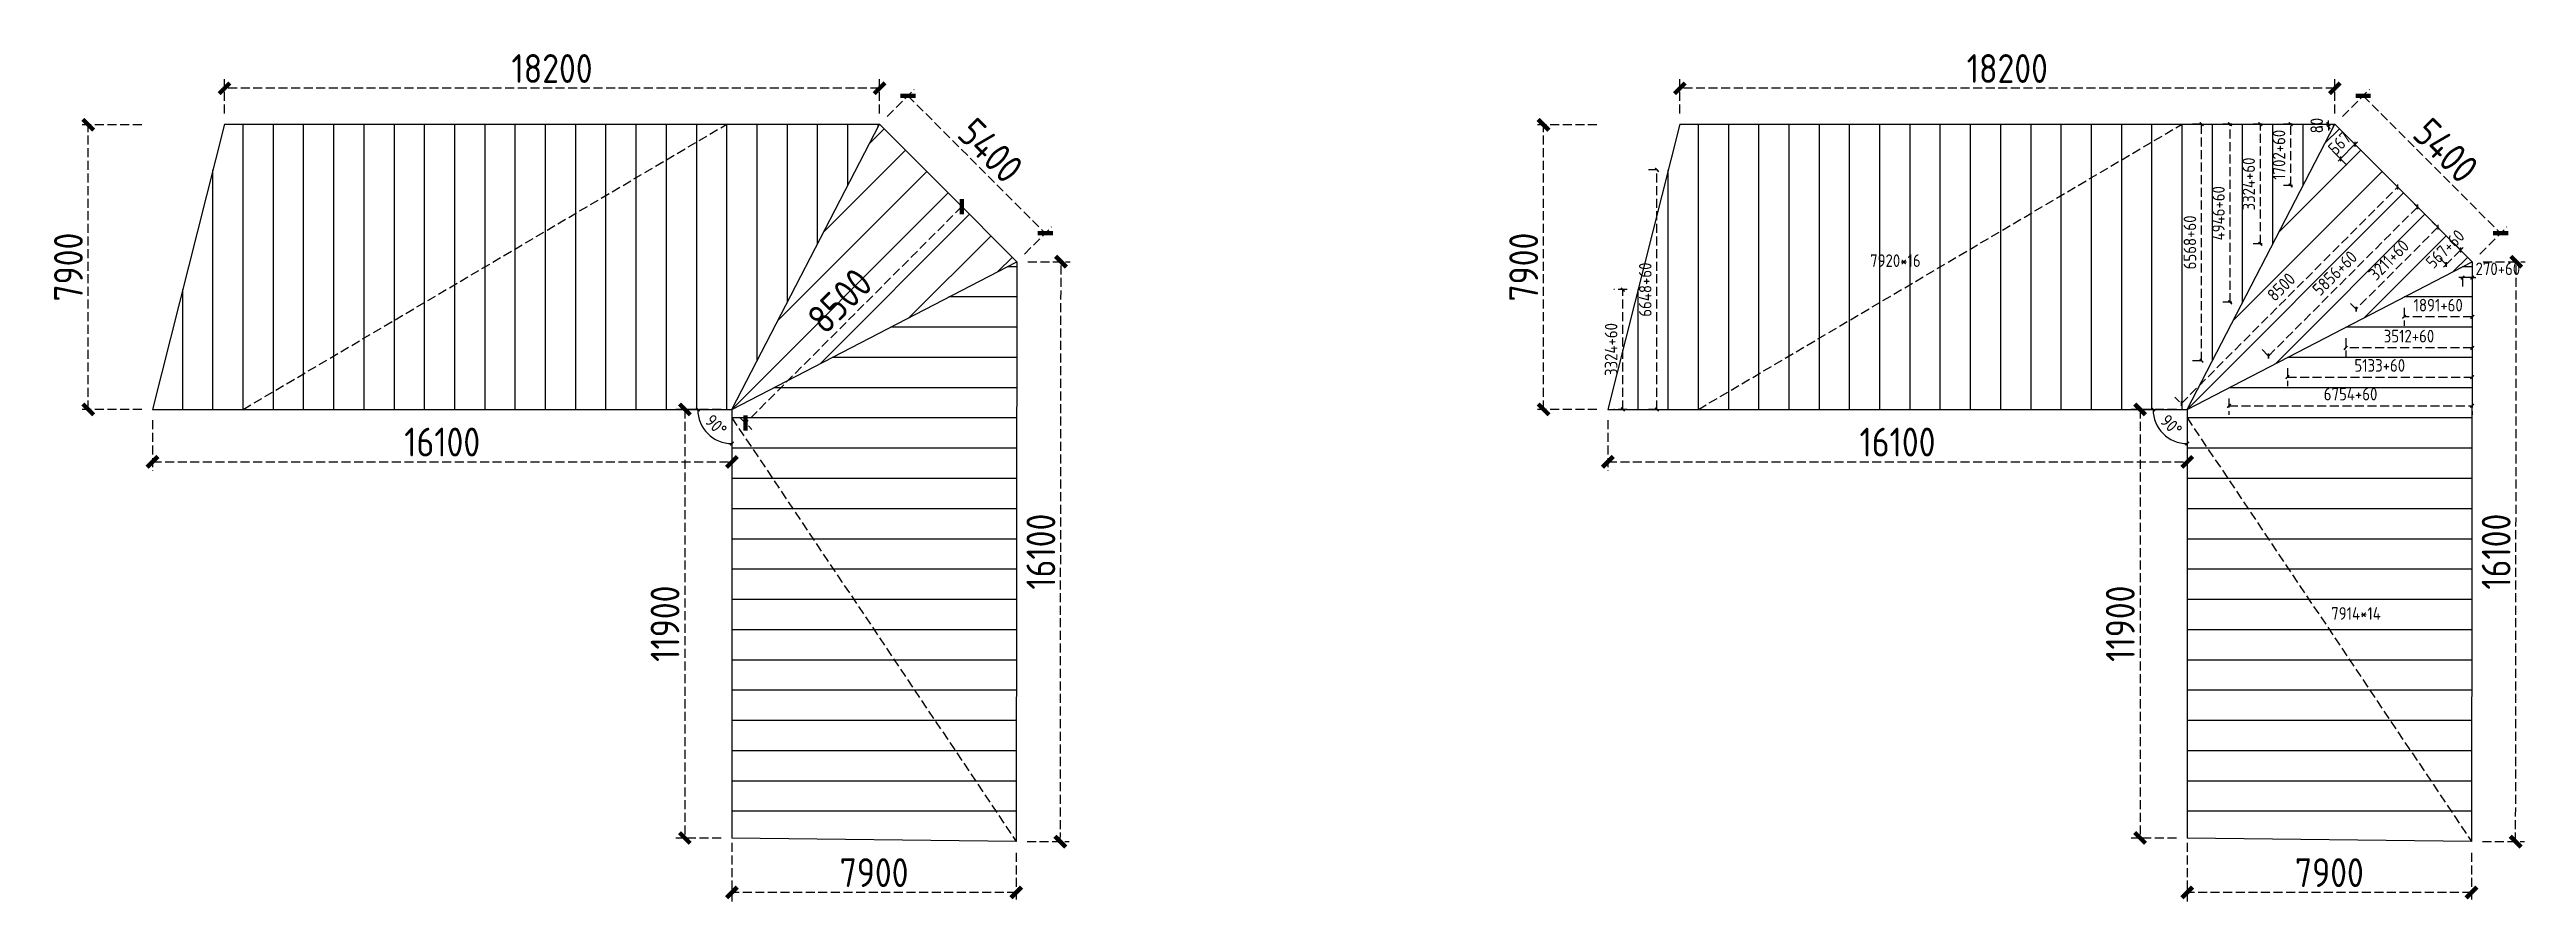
# Model space of a CAD drawing. Extents: x 18695 to 137595, y 9127 to 385570.
# Drawn here: x 49451 to 118271, y 332101 to 355751 of the extents above; entities that cross this region are included whole.
import ezdxf
from ezdxf.enums import TextEntityAlignment as Align

# ---------------------------------------------------------------- set-up
doc = ezdxf.new("R2010")
doc.units = 0
doc.header["$LTSCALE"] = 1000
doc.header["$MEASUREMENT"] = 0
doc.linetypes.add('DASH', pattern=[0.35, 0.25, -0.1])
doc.layers.add('PUB_TITLE', color=4, linetype='Continuous')
doc.styles.get("Standard").update_dxf_attribs({"font": 'gbenor.shx', "bigfont": 'gbcbig.shx'})
doc.styles.add('图框', font='')
doc.styles.get('图框').set_extended_font_data('SimSun')
doc.dimstyles.get("Standard").update_dxf_attribs({"dimscale": 100, "dimtxt": 3.5, "dimasz": 1, "dimexe": 2.5, "dimexo": 3, "dimgap": 1.5, "dimtad": 1, "dimdec": 0, "dimzin": 0, "dimdsep": 46, "dimtxsty": 'Standard', "dimblk": 'ARCHTICK', "dimcen": 0.09, "dimadec": 0, "dimazin": 0, "dimtfac": 1, "dimtdec": 0, "dimtix": 1, "dimtmove": 2, "dimatfit": 3, "dimfxl": 1, "dimtolj": 1, "dimtzin": 0, "dimarcsym": 0})

msp = doc.modelspace()

# ---------------------------------------------------------------- texts
at = {"char_height": 350, "attachment_point": 1}
for s, insert, width in [('7920*16', (100034.5, 350067), 1249.5), ('7914*14', (112846.5, 340271), 941.5)]:
    msp.add_mtext(s, dxfattribs=dict(at, insert=insert, width=width))

# ---------------------------------------------------------------- blocks, each defined once
blk = doc.blocks.new('_ArchTick')
at = {"color": 0, "linetype": 'ByBlock', "const_width": 0.4}
blk.add_lwpolyline([(-0.5, -0.5), (0.5, 0.5)], dxfattribs=at)
blk = doc.blocks.new('*D47')
at = {"color": 0, "linetype": 'DASH', "lineweight": -2}
for p, q in [((52011, 353662), (50276, 353662)), ((50526, 345762), (50526, 353662)), ((52011, 345762), (50276, 345762))]:
    blk.add_line(p, q, dxfattribs=at)
at = {"layer": 'Defpoints', "color": 0}
for p in [(50526, 353662), (52311, 353662), (52311, 345762)]:
    blk.add_point(p, dxfattribs=at)
at = {"color": 0, "lineweight": -2, "xscale": 300, "yscale": 300, "zscale": 300}
for p, rotation in [((50526, 353662), 90), ((50526, 345762), 270)]:
    blk.add_blockref('_ArchTick', p, dxfattribs=dict(at, rotation=rotation))
at = {"color": 0, "insert": (49976, 349712), "char_height": 800, "attachment_point": 5, "rotation": 90}
blk.add_mtext('\\A1;7900', dxfattribs=at)
blk = doc.blocks.new('*D48')
at = {"color": 0, "linetype": 'DASH', "lineweight": -2}
for p, q in [((52311, 345462), (52311, 344055)), ((68411, 345462), (68411, 344055)), ((52311, 344305), (68411, 344305))]:
    blk.add_line(p, q, dxfattribs=at)
at = {"layer": 'Defpoints', "color": 0}
for p in [(52311, 345762), (68411, 345762), (68411, 344305)]:
    blk.add_point(p, dxfattribs=at)
at = {"color": 0, "lineweight": -2, "xscale": 300, "yscale": 300, "zscale": 300, "rotation": 180}
blk.add_blockref('_ArchTick', (52311, 344305), dxfattribs=at)
at = {"color": 0, "lineweight": -2, "xscale": 300, "yscale": 300, "zscale": 300}
blk.add_blockref('_ArchTick', (68411, 344305), dxfattribs=at)
at = {"color": 0, "insert": (60361, 344855), "char_height": 800, "attachment_point": 5}
blk.add_mtext('\\A1;16100', dxfattribs=at)
blk = doc.blocks.new('*D49')
at = {"color": 0, "linetype": 'DASH', "lineweight": -2}
for p, q in [((68111, 345762), (66852, 345762)), ((67102, 345762), (67102, 333862)), ((68111, 333862), (66852, 333862))]:
    blk.add_line(p, q, dxfattribs=at)
at = {"layer": 'Defpoints', "color": 0}
for p in [(68411, 345762), (67102, 333862), (68411, 333862)]:
    blk.add_point(p, dxfattribs=at)
at = {"color": 0, "lineweight": -2, "xscale": 300, "yscale": 300, "zscale": 300}
for p, rotation in [((67102, 345762), 90), ((67102, 333862), 270)]:
    blk.add_blockref('_ArchTick', p, dxfattribs=dict(at, rotation=rotation))
at = {"color": 0, "insert": (66552, 339812), "char_height": 800, "attachment_point": 5, "rotation": 90}
blk.add_mtext('\\A1;11900', dxfattribs=at)
blk = doc.blocks.new('*D72')
at = {"color": 0, "linetype": 'DASH', "lineweight": -2}
for p, q in [((76631, 349863), (77805, 349861)), ((77535, 333761), (77555, 349861)), ((76611, 333763), (77785, 333761))]:
    blk.add_line(p, q, dxfattribs=at)
at = {"layer": 'Defpoints', "color": 0}
for p in [(76331, 349863), (77555, 349861), (76311, 333763)]:
    blk.add_point(p, dxfattribs=at)
at = {"color": 0, "lineweight": -2, "xscale": 300, "yscale": 300, "zscale": 300}
for p, rotation in [((77555, 349861), 89.93026301446912), ((77535, 333761), 269.9302630144691)]:
    blk.add_blockref('_ArchTick', p, dxfattribs=dict(at, rotation=rotation))
at = {"color": 0, "insert": (76995, 341812), "char_height": 800, "attachment_point": 5, "rotation": 89.93026}
blk.add_mtext('\\A1;16100', dxfattribs=at)
blk = doc.blocks.new('*D73')
at = {"color": 0, "linetype": 'DASH', "lineweight": -2}
for p, q in [((72724, 353893), (73476, 354645)), ((73299, 354468), (77118, 350650)), ((76543, 350075), (77294, 350827))]:
    blk.add_line(p, q, dxfattribs=at)
at = {"layer": 'Defpoints', "color": 0}
for p in [(72512, 353681), (77118, 350650), (76331, 349863)]:
    blk.add_point(p, dxfattribs=at)
at = {"color": 0, "lineweight": -2, "xscale": 300, "yscale": 300, "zscale": 300}
for p, rotation in [((73299, 354468), 134.9999999999999), ((77118, 350650), 314.9999999999998)]:
    blk.add_blockref('_ArchTick', p, dxfattribs=dict(at, rotation=rotation))
at = {"color": 0, "insert": (75597, 352948), "char_height": 800, "attachment_point": 5, "rotation": 315}
blk.add_mtext('\\A1;5400', dxfattribs=at)
blk = doc.blocks.new('*D80')
at = {"color": 0, "linetype": 'DASH', "lineweight": -2}
for p, q in [((54312, 353981), (54312, 354926)), ((72512, 354676), (54312, 354676)), ((72512, 353981), (72512, 354926))]:
    blk.add_line(p, q, dxfattribs=at)
at = {"layer": 'Defpoints', "color": 0}
for p in [(54312, 354676), (54312, 353681), (72512, 353681)]:
    blk.add_point(p, dxfattribs=at)
at = {"color": 0, "lineweight": -2, "xscale": 300, "yscale": 300, "zscale": 300, "rotation": 180}
blk.add_blockref('_ArchTick', (54312, 354676), dxfattribs=at)
at = {"color": 0, "lineweight": -2, "xscale": 300, "yscale": 300, "zscale": 300}
blk.add_blockref('_ArchTick', (72512, 354676), dxfattribs=at)
at = {"color": 0, "insert": (63412, 355226), "char_height": 800, "attachment_point": 5}
blk.add_mtext('\\A1;18200', dxfattribs=at)
blk = doc.blocks.new('*D82')
at = {"color": 0, "linetype": 'DASH', "lineweight": -2}
for p, q in [((68411, 333728), (68411, 332101)), ((76311, 333453), (76311, 332101)), ((76311, 332351), (68411, 332351))]:
    blk.add_line(p, q, dxfattribs=at)
at = {"layer": 'Defpoints', "color": 0}
for p in [(68411, 334028), (76311, 333753), (68411, 332351)]:
    blk.add_point(p, dxfattribs=at)
at = {"color": 0, "lineweight": -2, "xscale": 300, "yscale": 300, "zscale": 300, "rotation": 180}
blk.add_blockref('_ArchTick', (68411, 332351), dxfattribs=at)
at = {"color": 0, "lineweight": -2, "xscale": 300, "yscale": 300, "zscale": 300}
blk.add_blockref('_ArchTick', (76311, 332351), dxfattribs=at)
at = {"color": 0, "insert": (72361, 332901), "char_height": 800, "attachment_point": 5}
blk.add_mtext('\\A1;7900', dxfattribs=at)
blk = doc.blocks.new('*D182')
at = {"color": 0, "lineweight": -2}
blk.add_arc((68411, 345762), 949, 180, 270, dxfattribs=at)
at = {"layer": 'Defpoints', "color": 0}
for p in [(52311, 345762), (68411, 345762), (68411, 345762), (67589, 345287), (68411, 333862)]:
    blk.add_point(p, dxfattribs=at)
at = {"color": 0, "lineweight": -2, "xscale": 100, "yscale": 100, "zscale": 100, "rotation": 90}
blk.add_blockref('_ArchTick', (67462, 345762), dxfattribs=at)
at = {"color": 0, "lineweight": -2, "xscale": 100, "yscale": 100, "zscale": 100}
blk.add_blockref('_ArchTick', (68411, 344813), dxfattribs=at)
at = {"color": 0, "insert": (67970, 345321), "char_height": 350, "attachment_point": 5, "rotation": 315}
blk.add_mtext('\\A1;90°', dxfattribs=at)
blk = doc.blocks.new('*D187')
at = {"color": 0, "linetype": 'DASH', "lineweight": -2}
for p, q in [((92446, 353662), (90710, 353662)), ((90960, 345762), (90960, 353662)), ((92446, 345762), (90710, 345762))]:
    blk.add_line(p, q, dxfattribs=at)
at = {"layer": 'Defpoints', "color": 0}
for p in [(90960, 353662), (92746, 353662), (92746, 345762)]:
    blk.add_point(p, dxfattribs=at)
at = {"color": 0, "lineweight": -2, "xscale": 300, "yscale": 300, "zscale": 300}
for p, rotation in [((90960, 353662), 90), ((90960, 345762), 270)]:
    blk.add_blockref('_ArchTick', p, dxfattribs=dict(at, rotation=rotation))
at = {"color": 0, "insert": (90410, 349712), "char_height": 800, "attachment_point": 5, "rotation": 90}
blk.add_mtext('\\A1;7900', dxfattribs=at)
blk = doc.blocks.new('*D207')
at = {"color": 0, "linetype": 'DASH', "lineweight": -2}
for p, q in [((92746, 345462), (92746, 344055)), ((108846, 345462), (108846, 344055)), ((92746, 344305), (108846, 344305))]:
    blk.add_line(p, q, dxfattribs=at)
at = {"layer": 'Defpoints', "color": 0}
for p in [(92746, 345762), (108846, 345762), (108846, 344305)]:
    blk.add_point(p, dxfattribs=at)
at = {"color": 0, "lineweight": -2, "xscale": 300, "yscale": 300, "zscale": 300, "rotation": 180}
blk.add_blockref('_ArchTick', (92746, 344305), dxfattribs=at)
at = {"color": 0, "lineweight": -2, "xscale": 300, "yscale": 300, "zscale": 300}
blk.add_blockref('_ArchTick', (108846, 344305), dxfattribs=at)
at = {"color": 0, "insert": (100796, 344855), "char_height": 800, "attachment_point": 5}
blk.add_mtext('\\A1;16100', dxfattribs=at)
blk = doc.blocks.new('*D208')
at = {"color": 0, "linetype": 'DASH', "lineweight": -2}
for p, q in [((108546, 345762), (107286, 345762)), ((107536, 345762), (107536, 333862)), ((108546, 333862), (107286, 333862))]:
    blk.add_line(p, q, dxfattribs=at)
at = {"layer": 'Defpoints', "color": 0}
for p in [(108846, 345762), (107536, 333862), (108846, 333862)]:
    blk.add_point(p, dxfattribs=at)
at = {"color": 0, "lineweight": -2, "xscale": 300, "yscale": 300, "zscale": 300}
for p, rotation in [((107536, 345762), 90), ((107536, 333862), 270)]:
    blk.add_blockref('_ArchTick', p, dxfattribs=dict(at, rotation=rotation))
at = {"color": 0, "insert": (106986, 339812), "char_height": 800, "attachment_point": 5, "rotation": 90}
blk.add_mtext('\\A1;11900', dxfattribs=at)
blk = doc.blocks.new('*D185')
at = {"color": 0, "linetype": 'DASH', "lineweight": -2}
for p, q in [((117065, 349863), (118239, 349861)), ((117970, 333761), (117989, 349861)), ((117045, 333763), (118220, 333761))]:
    blk.add_line(p, q, dxfattribs=at)
at = {"layer": 'Defpoints', "color": 0}
for p in [(116765, 349863), (117989, 349861), (116746, 333763)]:
    blk.add_point(p, dxfattribs=at)
at = {"color": 0, "lineweight": -2, "xscale": 300, "yscale": 300, "zscale": 300}
for p, rotation in [((117989, 349861), 89.93026301446912), ((117970, 333761), 269.9302630144691)]:
    blk.add_blockref('_ArchTick', p, dxfattribs=dict(at, rotation=rotation))
at = {"color": 0, "insert": (117429, 341812), "char_height": 800, "attachment_point": 5, "rotation": 89.93026}
blk.add_mtext('\\A1;16100', dxfattribs=at)
blk = doc.blocks.new('*D186')
at = {"color": 0, "linetype": 'DASH', "lineweight": -2}
for p, q in [((113159, 353893), (113910, 354645)), ((113734, 354468), (117552, 350650)), ((116977, 350075), (117729, 350827))]:
    blk.add_line(p, q, dxfattribs=at)
at = {"layer": 'Defpoints', "color": 0}
for p in [(112947, 353681), (117552, 350650), (116765, 349863)]:
    blk.add_point(p, dxfattribs=at)
at = {"color": 0, "lineweight": -2, "xscale": 300, "yscale": 300, "zscale": 300}
for p, rotation in [((113734, 354468), 134.9999999999999), ((117552, 350650), 314.9999999999998)]:
    blk.add_blockref('_ArchTick', p, dxfattribs=dict(at, rotation=rotation))
at = {"color": 0, "insert": (116032, 352948), "char_height": 800, "attachment_point": 5, "rotation": 315}
blk.add_mtext('\\A1;5400', dxfattribs=at)
blk = doc.blocks.new('*D188')
at = {"color": 0, "linetype": 'DASH', "lineweight": -2}
for p, q in [((94747, 353981), (94747, 354926)), ((112947, 354676), (94747, 354676)), ((112947, 353981), (112947, 354926))]:
    blk.add_line(p, q, dxfattribs=at)
at = {"layer": 'Defpoints', "color": 0}
for p in [(94747, 354676), (94747, 353681), (112947, 353681)]:
    blk.add_point(p, dxfattribs=at)
at = {"color": 0, "lineweight": -2, "xscale": 300, "yscale": 300, "zscale": 300, "rotation": 180}
blk.add_blockref('_ArchTick', (94747, 354676), dxfattribs=at)
at = {"color": 0, "lineweight": -2, "xscale": 300, "yscale": 300, "zscale": 300}
blk.add_blockref('_ArchTick', (112947, 354676), dxfattribs=at)
at = {"color": 0, "insert": (103847, 355226), "char_height": 800, "attachment_point": 5}
blk.add_mtext('\\A1;18200', dxfattribs=at)
blk = doc.blocks.new('*D189')
at = {"color": 0, "linetype": 'DASH', "lineweight": -2}
for p, q in [((108846, 333728), (108846, 332101)), ((116745, 333453), (116745, 332101)), ((116745, 332351), (108846, 332351))]:
    blk.add_line(p, q, dxfattribs=at)
at = {"layer": 'Defpoints', "color": 0}
for p in [(108846, 334028), (116745, 333753), (108846, 332351)]:
    blk.add_point(p, dxfattribs=at)
at = {"color": 0, "lineweight": -2, "xscale": 300, "yscale": 300, "zscale": 300, "rotation": 180}
blk.add_blockref('_ArchTick', (108846, 332351), dxfattribs=at)
at = {"color": 0, "lineweight": -2, "xscale": 300, "yscale": 300, "zscale": 300}
blk.add_blockref('_ArchTick', (116745, 332351), dxfattribs=at)
at = {"color": 0, "insert": (112795, 332901), "char_height": 800, "attachment_point": 5}
blk.add_mtext('\\A1;7900', dxfattribs=at)
blk = doc.blocks.new('*D190')
at = {"color": 0, "linetype": 'DASH', "lineweight": -2}
for p, q in [((93286, 349086), (92913, 349086)), ((93163, 345762), (93163, 349086)), ((93286, 345762), (92913, 345762))]:
    blk.add_line(p, q, dxfattribs=at)
at = {"layer": 'Defpoints', "color": 0}
for p in [(93163, 349086), (93586, 349086), (93586, 345762)]:
    blk.add_point(p, dxfattribs=at)
at = {"color": 0, "lineweight": -2, "xscale": 100, "yscale": 100, "zscale": 100}
for p, rotation in [((93163, 349086), 90), ((93163, 345762), 270)]:
    blk.add_blockref('_ArchTick', p, dxfattribs=dict(at, rotation=rotation))
at = {"color": 0, "insert": (92838, 347424), "char_height": 350, "attachment_point": 5, "rotation": 90}
blk.add_mtext('\\A1;3324+60', dxfattribs=at)
blk = doc.blocks.new('*D191')
at = {"color": 0, "linetype": 'DASH', "lineweight": -2}
for p, q in [((94126, 352410), (93862, 352410)), ((94112, 345762), (94112, 352410)), ((94126, 345762), (93862, 345762))]:
    blk.add_line(p, q, dxfattribs=at)
at = {"layer": 'Defpoints', "color": 0}
for p in [(94112, 352410), (94426, 352410), (94426, 345762)]:
    blk.add_point(p, dxfattribs=at)
at = {"color": 0, "lineweight": -2, "xscale": 100, "yscale": 100, "zscale": 100}
for p, rotation in [((94112, 352410), 90), ((94112, 345762), 270)]:
    blk.add_blockref('_ArchTick', p, dxfattribs=dict(at, rotation=rotation))
at = {"color": 0, "insert": (93787, 349086), "char_height": 350, "attachment_point": 5, "rotation": 90}
blk.add_mtext('\\A1;6648+60', dxfattribs=at)
blk = doc.blocks.new('*D192')
at = {"color": 0, "linetype": 'DASH', "lineweight": -2}
for p, q in [((109246, 353681), (108996, 353681)), ((109246, 347113), (109246, 353681)), ((109246, 347113), (108996, 347113))]:
    blk.add_line(p, q, dxfattribs=at)
at = {"layer": 'Defpoints', "color": 0}
for p in [(109246, 353681), (109546, 353681), (109546, 347113)]:
    blk.add_point(p, dxfattribs=at)
at = {"color": 0, "lineweight": -2, "xscale": 100, "yscale": 100, "zscale": 100}
for p, rotation in [((109246, 353681), 90), ((109246, 347113), 270)]:
    blk.add_blockref('_ArchTick', p, dxfattribs=dict(at, rotation=rotation))
at = {"color": 0, "insert": (108920, 350397), "char_height": 350, "attachment_point": 5, "rotation": 90}
blk.add_mtext('\\A1;6568+60', dxfattribs=at)
blk = doc.blocks.new('*D193')
at = {"color": 0, "linetype": 'DASH', "lineweight": -2}
for p, q in [((110086, 353681), (109787, 353681)), ((110037, 348735), (110037, 353681)), ((110086, 348735), (109787, 348735))]:
    blk.add_line(p, q, dxfattribs=at)
at = {"layer": 'Defpoints', "color": 0}
for p in [(110037, 353681), (110386, 353681), (110386, 348735)]:
    blk.add_point(p, dxfattribs=at)
at = {"color": 0, "lineweight": -2, "xscale": 100, "yscale": 100, "zscale": 100}
for p, rotation in [((110037, 353681), 90), ((110037, 348735), 270)]:
    blk.add_blockref('_ArchTick', p, dxfattribs=dict(at, rotation=rotation))
at = {"color": 0, "insert": (109712, 351208), "char_height": 350, "attachment_point": 5, "rotation": 90}
blk.add_mtext('\\A1;4946+60', dxfattribs=at)
blk = doc.blocks.new('*D194')
at = {"color": 0, "linetype": 'DASH', "lineweight": -2}
for p, q in [((110926, 353681), (110628, 353681)), ((110878, 350358), (110878, 353681)), ((110926, 350358), (110628, 350358))]:
    blk.add_line(p, q, dxfattribs=at)
at = {"layer": 'Defpoints', "color": 0}
for p in [(110878, 353681), (111226, 353681), (111226, 350358)]:
    blk.add_point(p, dxfattribs=at)
at = {"color": 0, "lineweight": -2, "xscale": 100, "yscale": 100, "zscale": 100}
for p, rotation in [((110878, 353681), 90), ((110878, 350358), 270)]:
    blk.add_blockref('_ArchTick', p, dxfattribs=dict(at, rotation=rotation))
at = {"color": 0, "insert": (110553, 352019), "char_height": 350, "attachment_point": 5, "rotation": 90}
blk.add_mtext('\\A1;3324+60', dxfattribs=at)
blk = doc.blocks.new('*D195')
at = {"color": 0, "linetype": 'DASH', "lineweight": -2}
for p, q in [((111766, 353681), (111471, 353681)), ((111721, 351980), (111721, 353681)), ((111766, 351980), (111471, 351980))]:
    blk.add_line(p, q, dxfattribs=at)
at = {"layer": 'Defpoints', "color": 0}
for p in [(111721, 353681), (112066, 353681), (112066, 351980)]:
    blk.add_point(p, dxfattribs=at)
at = {"color": 0, "lineweight": -2, "xscale": 100, "yscale": 100, "zscale": 100}
for p, rotation in [((111721, 353681), 90), ((111721, 351980), 270)]:
    blk.add_blockref('_ArchTick', p, dxfattribs=dict(at, rotation=rotation))
at = {"color": 0, "insert": (111396, 352830), "char_height": 350, "attachment_point": 5, "rotation": 90}
blk.add_mtext('\\A1;1702+60', dxfattribs=at)
blk = doc.blocks.new('*D196')
at = {"color": 0, "linetype": 'DASH', "lineweight": -2}
for p, q in [((110006, 346063), (110006, 345612)), ((110006, 345862), (116761, 345862)), ((116761, 346063), (116761, 345612))]:
    blk.add_line(p, q, dxfattribs=at)
at = {"layer": 'Defpoints', "color": 0}
for p in [(110006, 346363), (116761, 346363), (116761, 345862)]:
    blk.add_point(p, dxfattribs=at)
at = {"color": 0, "lineweight": -2, "xscale": 100, "yscale": 100, "zscale": 100, "rotation": 180}
blk.add_blockref('_ArchTick', (110006, 345862), dxfattribs=at)
at = {"color": 0, "lineweight": -2, "xscale": 100, "yscale": 100, "zscale": 100}
blk.add_blockref('_ArchTick', (116761, 345862), dxfattribs=at)
at = {"color": 0, "insert": (113384, 346187), "char_height": 350, "attachment_point": 5}
blk.add_mtext('\\A1;6754+60', dxfattribs=at)
blk = doc.blocks.new('*D197')
at = {"color": 0, "linetype": 'DASH', "lineweight": -2}
for p, q in [((111629, 346903), (111629, 346408)), ((116762, 346903), (116762, 346408)), ((111629, 346658), (116762, 346658))]:
    blk.add_line(p, q, dxfattribs=at)
at = {"layer": 'Defpoints', "color": 0}
for p in [(111629, 347203), (116762, 347203), (116762, 346658)]:
    blk.add_point(p, dxfattribs=at)
at = {"color": 0, "lineweight": -2, "xscale": 100, "yscale": 100, "zscale": 100, "rotation": 180}
blk.add_blockref('_ArchTick', (111629, 346658), dxfattribs=at)
at = {"color": 0, "lineweight": -2, "xscale": 100, "yscale": 100, "zscale": 100}
blk.add_blockref('_ArchTick', (116762, 346658), dxfattribs=at)
at = {"color": 0, "insert": (114195, 346983), "char_height": 350, "attachment_point": 5}
blk.add_mtext('\\A1;5133+60', dxfattribs=at)
blk = doc.blocks.new('*D198')
at = {"color": 0, "linetype": 'DASH', "lineweight": -2}
for p, q in [((113251, 347743), (113251, 347220)), ((116763, 347743), (116763, 347220)), ((116763, 347470), (113251, 347470))]:
    blk.add_line(p, q, dxfattribs=at)
at = {"layer": 'Defpoints', "color": 0}
for p in [(113251, 348043), (116763, 348043), (113251, 347470)]:
    blk.add_point(p, dxfattribs=at)
at = {"color": 0, "lineweight": -2, "xscale": 100, "yscale": 100, "zscale": 100}
for p, rotation in [((113251, 347470), 179.9999999999991), ((116763, 347470), 359.9999999999991)]:
    blk.add_blockref('_ArchTick', p, dxfattribs=dict(at, rotation=rotation))
at = {"color": 0, "insert": (115007, 347796), "char_height": 350, "attachment_point": 5}
blk.add_mtext('\\A1;3512+60', dxfattribs=at)
blk = doc.blocks.new('*D199')
at = {"color": 0, "linetype": 'DASH', "lineweight": -2}
for p, q in [((114873, 348583), (114873, 348082)), ((116764, 348332), (114873, 348332)), ((116764, 348583), (116764, 348082))]:
    blk.add_line(p, q, dxfattribs=at)
at = {"layer": 'Defpoints', "color": 0}
for p in [(114873, 348883), (114873, 348332), (116764, 348883)]:
    blk.add_point(p, dxfattribs=at)
at = {"color": 0, "lineweight": -2, "xscale": 100, "yscale": 100, "zscale": 100, "rotation": 180}
blk.add_blockref('_ArchTick', (114873, 348332), dxfattribs=at)
at = {"color": 0, "lineweight": -2, "xscale": 100, "yscale": 100, "zscale": 100}
blk.add_blockref('_ArchTick', (116764, 348332), dxfattribs=at)
at = {"color": 0, "insert": (115818, 348656), "char_height": 350, "attachment_point": 5}
blk.add_mtext('\\A1;1891+60', dxfattribs=at)
blk = doc.blocks.new('*D206')
at = {"color": 0, "lineweight": -2}
blk.add_arc((108846, 345762), 949, 180, 270, dxfattribs=at)
at = {"layer": 'Defpoints', "color": 0}
for p in [(92745, 345762), (108846, 345762), (108846, 345762), (108024, 345287), (108846, 333862)]:
    blk.add_point(p, dxfattribs=at)
at = {"color": 0, "lineweight": -2, "xscale": 100, "yscale": 100, "zscale": 100, "rotation": 90}
blk.add_blockref('_ArchTick', (107897, 345762), dxfattribs=at)
at = {"color": 0, "lineweight": -2, "xscale": 100, "yscale": 100, "zscale": 100}
blk.add_blockref('_ArchTick', (108846, 344813), dxfattribs=at)
at = {"color": 0, "insert": (108404, 345321), "char_height": 350, "attachment_point": 5, "rotation": 315}
blk.add_mtext('\\A1;90°', dxfattribs=at)
blk = doc.blocks.new('*D210')
at = {"color": 0, "lineweight": -2}
for p, q in [((116495, 349422), (116395, 349422)), ((116495, 349423), (116495, 349172)), ((116765, 349422), (116495, 349422)), ((116765, 349423), (116765, 349172)), ((116765, 349422), (116865, 349422))]:
    blk.add_line(p, q, dxfattribs=at)
at = {"layer": 'Defpoints', "color": 0}
for p in [(116495, 349723), (116765, 349723), (116495, 349422)]:
    blk.add_point(p, dxfattribs=at)
at = {"color": 0, "lineweight": -2, "xscale": 100, "yscale": 100, "zscale": 100}
blk.add_blockref('_ArchTick', (116495, 349422), dxfattribs=at)
at = {"color": 0, "lineweight": -2, "xscale": 100, "yscale": 100, "zscale": 100, "rotation": 180}
blk.add_blockref('_ArchTick', (116765, 349422), dxfattribs=at)
at = {"color": 0, "insert": (117476, 349665), "char_height": 350, "attachment_point": 5}
blk.add_mtext('\\A1;270+60', dxfattribs=at)
blk = doc.blocks.new('*D211')
at = {"color": 0, "lineweight": -2}
for p, q in [((112769, 353681), (112769, 353781)), ((112606, 353681), (112519, 353681)), ((112606, 353602), (112519, 353602)), ((112769, 353681), (112769, 353602)), ((112769, 353602), (112769, 353502))]:
    blk.add_line(p, q, dxfattribs=at)
at = {"layer": 'Defpoints', "color": 0}
for p in [(112769, 353602), (112906, 353681), (112906, 353602)]:
    blk.add_point(p, dxfattribs=at)
at = {"color": 0, "lineweight": -2, "xscale": 100, "yscale": 100, "zscale": 100}
for p, rotation in [((112769, 353681), 270), ((112769, 353602), 90)]:
    blk.add_blockref('_ArchTick', p, dxfattribs=dict(at, rotation=rotation))
at = {"color": 0, "insert": (112444, 353641), "char_height": 350, "attachment_point": 5, "rotation": 90}
blk.add_mtext('\\A1;80', dxfattribs=at)
blk = doc.blocks.new('*D223')
at = {"color": 0, "linetype": 'DASH', "lineweight": -2}
for p, q in [((74800, 351394), (68790, 345383)), ((74634, 351560), (74977, 351217)), ((68623, 345550), (68966, 345206))]:
    blk.add_line(p, q, dxfattribs=at)
at = {"layer": 'Defpoints', "color": 0}
for p in [(74421, 351772), (68411, 345762), (68790, 345383)]:
    blk.add_point(p, dxfattribs=at)
at = {"color": 0, "lineweight": -2, "xscale": 300, "yscale": 300, "zscale": 300}
for p, rotation in [((74800, 351394), 44.99999999999936), ((68790, 345383), 224.9999999999993)]:
    blk.add_blockref('_ArchTick', p, dxfattribs=dict(at, rotation=rotation))
at = {"color": 0, "insert": (71406, 348777), "char_height": 800, "attachment_point": 5, "rotation": 45}
blk.add_mtext('\\A1;8500', dxfattribs=at)
blk = doc.blocks.new('*D224')
at = {"color": 0, "linetype": 'DASH', "lineweight": -2}
for p, q in [((108682, 345925), (114692, 351936)), ((114644, 351984), (114515, 352113)), ((108633, 345974), (108505, 346102))]:
    blk.add_line(p, q, dxfattribs=at)
at = {"layer": 'Defpoints', "color": 0}
for p in [(114692, 351936), (114856, 351772), (108846, 345762)]:
    blk.add_point(p, dxfattribs=at)
at = {"color": 0, "lineweight": -2, "xscale": 100, "yscale": 100, "zscale": 100}
for p, rotation in [((114692, 351936), 45.00000000000097), ((108682, 345925), 225.000000000001)]:
    blk.add_blockref('_ArchTick', p, dxfattribs=dict(at, rotation=rotation))
at = {"color": 0, "insert": (111457, 349160), "char_height": 350, "attachment_point": 5, "rotation": 45}
blk.add_mtext('\\A1;8500', dxfattribs=at)
blk = doc.blocks.new('*D225')
at = {"color": 0, "linetype": 'DASH', "lineweight": -2}
for p, q in [((111104, 347244), (115244, 351384)), ((115238, 351390), (115067, 351561)), ((111097, 347250), (110927, 347420))]:
    blk.add_line(p, q, dxfattribs=at)
at = {"layer": 'Defpoints', "color": 0}
for p in [(115244, 351384), (115450, 351178), (111309, 347038)]:
    blk.add_point(p, dxfattribs=at)
at = {"color": 0, "lineweight": -2, "xscale": 100, "yscale": 100, "zscale": 100}
for p, rotation in [((115244, 351384), 45.0000000000009), ((111104, 347244), 225.0000000000009)]:
    blk.add_blockref('_ArchTick', p, dxfattribs=dict(at, rotation=rotation))
at = {"color": 0, "insert": (112944, 349544), "char_height": 350, "attachment_point": 5, "rotation": 45}
blk.add_mtext('\\A1;5856+60', dxfattribs=at)
blk = doc.blocks.new('*D226')
at = {"color": 0, "linetype": 'DASH', "lineweight": -2}
for p, q in [((115832, 350796), (115634, 350994)), ((115811, 350818), (113540, 348547)), ((113561, 348526), (113363, 348724))]:
    blk.add_line(p, q, dxfattribs=at)
at = {"layer": 'Defpoints', "color": 0}
for p in [(116044, 350584), (113540, 348547), (113773, 348314)]:
    blk.add_point(p, dxfattribs=at)
at = {"color": 0, "lineweight": -2, "xscale": 100, "yscale": 100, "zscale": 100}
for p, rotation in [((115811, 350818), 44.99999999999969), ((113540, 348547), 224.9999999999996)]:
    blk.add_blockref('_ArchTick', p, dxfattribs=dict(at, rotation=rotation))
at = {"color": 0, "insert": (114445, 349912), "char_height": 350, "attachment_point": 5, "rotation": 45}
blk.add_mtext('\\A1;3211+60', dxfattribs=at)
blk = doc.blocks.new('*D228')
at = {"color": 0, "linetype": 'DASH', "lineweight": -2}
for p, q in [((116426, 350202), (116265, 350363)), ((116025, 349802), (115864, 349962)), ((116041, 349786), (115970, 349715)), ((116442, 350186), (116041, 349786)), ((116442, 350186), (116512, 350257))]:
    blk.add_line(p, q, dxfattribs=at)
at = {"layer": 'Defpoints', "color": 0}
for p in [(116041, 349786), (116638, 349990), (116237, 349590)]:
    blk.add_point(p, dxfattribs=at)
at = {"color": 0, "lineweight": -2, "xscale": 100, "yscale": 100, "zscale": 100}
for p, rotation in [((116041, 349786), 44.99999999999689), ((116442, 350186), 224.9999999999969)]:
    blk.add_blockref('_ArchTick', p, dxfattribs=dict(at, rotation=rotation))
at = {"color": 0, "insert": (116011, 350216), "char_height": 350, "attachment_point": 5, "rotation": 45}
blk.add_mtext('\\A1;567+60', dxfattribs=at)
blk = doc.blocks.new('*D229')
at = {"color": 0, "lineweight": -2}
for p, q in [((113507, 353121), (113107, 352720)), ((113286, 353342), (113684, 352944)), ((113507, 353121), (113578, 353191)), ((112885, 352941), (113283, 352543)), ((113107, 352720), (113036, 352649))]:
    blk.add_line(p, q, dxfattribs=at)
at = {"layer": 'Defpoints', "color": 0}
for p in [(112673, 353153), (113074, 353554), (113107, 352720)]:
    blk.add_point(p, dxfattribs=at)
at = {"color": 0, "lineweight": -2, "xscale": 100, "yscale": 100, "zscale": 100}
for p, rotation in [((113507, 353121), 224.9999999999979), ((113107, 352720), 44.99999999999791)]:
    blk.add_blockref('_ArchTick', p, dxfattribs=dict(at, rotation=rotation))
at = {"color": 0, "insert": (113077, 353150), "char_height": 350, "attachment_point": 5, "rotation": 45}
blk.add_mtext('\\A1;567', dxfattribs=at)
blk = doc.blocks.new('$titleblk$00000167')
blk.add_hatch(color=256).paths.add_polyline_path([(-74.91, 58.12), (-74.91, 57.66), (-23.44, 57.66), (-23.44, 58.12)])
for p, q in [((-594.5, 839), (-594.5, 841)), ((-90, 825), (-10, 825)), ((-90, 819), (-10, 819)), ((-63, 771), (-63, 825)), ((-37, 825), (-37, 771)), ((-90, 813), (-10, 813)), ((-90, 807), (-10, 807)), ((-90, 801), (-10, 801)), ((-90, 795), (-10, 795)), ((-90, 789), (-10, 789)), ((-90, 783), (-10, 783)), ((-90, 777), (-10, 777)), ((-90, 771), (-10, 771)), ((-1187, 420.5), (-1189, 420.5)), ((0, 420.5), (-2, 420.5)), ((-90, 194), (-10, 194)), ((-90, 194), (-10, 194)), ((-90, 178), (-10, 178)), ((-90, 170), (-10, 170)), ((-90, 162), (-10, 162)), ((-90, 154), (-10, 154)), ((-90, 146), (-10, 146)), ((-90, 138), (-10, 138)), ((-90, 130), (-10, 130)), ((-90, 122), (-10, 122)), ((-90, 114), (-10, 114)), ((-90, 106), (-10, 106)), ((-90, 98), (-10, 98)), ((-90, 90), (-10, 90)), ((-90, 78), (-10, 78)), ((-50, 42), (-50, 26)), ((-90, 34), (-10, 34)), ((-594.5, 0), (-594.5, 2))]:
    blk.add_line(p, q)
for points in [[(-1189, 0), (0, 0), (0, 841), (-1189, 841)], [(-74.91, 58.12), (-23.44, 58.12), (-23.44, 57.66), (-74.91, 57.66)]]:
    blk.add_lwpolyline(points, close=True)
at = {"const_width": 1}
blk.add_lwpolyline([(-1164, 10), (-10, 10), (-10, 831), (-1164, 831)], close=True, dxfattribs=at)
for points, const_width in [([(-90, 831), (-90, 10)], 0.8), ([(-90, 831), (-90, 766.99)], 0.8), ([(-10, 766.99), (-10, 831), (-90, 831)], 0.8), ([(-90, 10), (-10, 10), (-10, 199.96)], 0.8), ([(-90, 66), (-10, 66)], 0.4), ([(-90, 42), (-10, 42)], 0.4), ([(-90, 26), (-10, 26)], 0.4)]:
    blk.add_lwpolyline(points, dxfattribs=dict(const_width=const_width))
at = {"style": '图框', "width": 0.8}
for s, height, p in [('会   签   栏', 2.5, (-58.39, 826.53)), ('专  业', 2.5, (-80.81, 820.66)), ('签  字', 2.5, (-54.22, 820.66)), ('日  期', 2.5, (-28, 820.66)), ('总  图', 2.5, (-80.81, 814.66)), ('结  构', 2.5, (-80.81, 802.66)), ('建  筑', 2.5, (-80.81, 808.66)), ('给排水', 2.5, (-80.81, 796.66)), ('暖  通', 2.5, (-80.81, 790.66)), ('动  力', 2.5, (-80.81, 784.66)), ('电  气', 2.5, (-80.81, 778.66)), ('电  讯', 2.5, (-80.81, 772.66)), ('平面示意', 2.5, (-88.65, 196.71)), ('KEY PLAN', 2.5, (-25.05, 196.43)), ('图  名', 2.5, (-88.65, 180.41)), ('TITLE', 2.5, (-20.79, 181.37)), ('日  期', 2.5, (-88.65, 172.37)), ('DATE', 2.5, (-19.03, 173.13)), ('图  号', 2.5, (-88.65, 164.07)), ('DWG. NO', 2.5, (-23.56, 163.93)), ('比  例', 2.5, (-88.65, 156.29)), ('SCALE', 2.5, (-20.94, 155.93)), ('设计制图人', 2.5, (-88.65, 148.18)), ('DRAFTING DESIGNER', 2.5, (-37.74, 147.93)), ('工种负责人', 2.5, (-88.65, 140.37)), ('DISCIPLINE CHIEF', 2.5, (-36.36, 139.93)), ('设计主持人', 2.5, (-88.65, 132.21)), ('DESIGN CHIEF', 2.5, (-30.68, 131.93)), ('校  对', 2.5, (-88.65, 124.09)), ('CHECKED BY', 2.5, (-28.05, 123.93)), ('审  核', 2.5, (-88.65, 116.31)), ('VERIFIED BY', 2.5, (-29.25, 115.93)), ('审  定', 2.5, (-88.65, 108.21)), ('APPROVED BY', 2.5, (-29.52, 107.93)), ('所  长', 2.5, (-88.65, 100.2)), ('DEPT. DIRECTOR', 2.5, (-33.6, 99.93)), ('所  别', 2.5, (-88.65, 92.35)), ('DEPT.', 2.5, (-19.86, 91.93)), ('子    项', 2.5, (-88.65, 82.15)), ('SUB ITEM', 2.5, (-25.4, 81.92)), ('工程名称', 2.5, (-88.65, 70.5)), ('PROJECT', 2.5, (-23.76, 70.26)), ('建筑设计研究院', 4, (-65.71, 49.84)), ('证书号', 2.5, (-85.69, 36.75)), ('LICENSE NO.', 2.5, (-71.18, 36.9)), ('设计号', 2.5, (-85.69, 28.92)), ('PROJECT NO.', 2.5, (-71.18, 28.9)), ('本图纸版权归本院所有，不得用于本工程以外范围', 2, (-75.8, 20.34))]:
    blk.add_text(s, height=height, dxfattribs=at).set_placement(p)
at = {"insert": (-83.62, 18.2), "char_height": 1.7, "width": 72.25, "attachment_point": 1, "style": '图框'}
blk.add_mtext('This drawing & design are copyright and no portion may be reproduced without the written permission of the CAG', dxfattribs=at)
at = {"flags": 4}
for tag, p in [('(扩展图名)', (-62.12, 184.1)), ('图名', (-62.12, 180.13)), ('日期', (-62.12, 172.03)), ('图号', (-62.12, 163.99)), ('比例', (-62.12, 156)), ('子项', (-59.56, 82.07)), ('工程名称', (-59.24, 70.19)), ('设计号', (-36.91, 28.62))]:
    blk.add_attdef(tag, text='', height=3.5, dxfattribs=at).set_placement(p, align=Align.CENTER)
for tag, p in [('设计人', (-64.84, 148.13)), ('负责人', (-64.71, 140.27)), ('主持人', (-64.73, 132.26)), ('校对人', (-64.28, 124.4)), ('审核人', (-63.96, 116.15)), ('审定人', (-64.16, 107.95)), ('所长', (-64.16, 99.76))]:
    blk.add_attdef(tag, p, '', height=3.5)

# ---------------------------------------------------------------- dimensions: what is measured, and where the dimension line sits
for p1, p2, distance, picture, middle in [((72512.2, 353681.3), (54312.2, 353681.3), -995.2, '*D80', (63412.2, 355226.5)), ((112946.7, 353681.3), (94746.7, 353681.3), -995.2, '*D188', (103846.7, 355226.5)), ((72512.2, 353681.3), (76330.6, 349862.9), 1113, '*D73', (75597.3, 352948)), ((112946.7, 353681.3), (116765.1, 349862.9), 1113, '*D186', (116031.8, 352948)), ((52311, 345761.7), (52311, 353661.7), 1785.3, '*D47', (49975.7, 349711.7)), ((92745.5, 345761.7), (92745.5, 353661.7), 1785.3, '*D187', (90410.2, 349711.7)), ((74421.4, 351772.1), (68411, 345761.7), 535.4, '*D223', (71405.9, 348777.2)), ((76311, 333762.9), (76330.6, 349862.9), -1224.2, '*D72', (76994.9, 341812.1)), ((116745.5, 333762.9), (116765.1, 349862.9), -1224.2, '*D185', (117429.5, 341812.1)), ((52311, 345761.7), (68411, 345761.7), -1456.8, '*D48', (60361, 344854.9)), ((68411, 345761.7), (68411, 333861.7), -1309.3, '*D49', (66551.7, 339811.7)), ((92745.5, 345761.7), (108845.5, 345761.7), -1456.8, '*D207', (100795.5, 344854.9)), ((108845.5, 345761.7), (108845.5, 333861.7), -1309.3, '*D208', (106986.2, 339811.7))]:
    dim = msp.add_aligned_dim(p1=p1, p2=p2, distance=distance, dimstyle='Standard', override={"dimtxt": 8, "dimasz": 3})
    dim.commit()
    dim.dimension.update_dxf_attribs({"geometry": picture, "text_midpoint": middle})
for p1, p2, distance, text, picture, middle in [((109545.5, 347113.4), (109545.5, 353681.3), 300, '6568+60', '*D192', (108920.5, 350397.4)), ((110385.5, 348735.5), (110385.5, 353681.3), 348.2, '4946+60', '*D193', (109712.3, 351208.4)), ((111225.5, 350357.6), (111225.5, 353681.3), 348, '3324+60', '*D194', (110552.5, 352019.4)), ((112065.5, 351979.6), (112065.5, 353681.3), 345, '1702+60', '*D195', (111395.5, 352830.5)), ((94425.5, 345761.7), (94425.5, 352410.1), 314, '6648+60', '*D191', (93786.5, 349085.9)), ((111309.4, 347037.6), (115449.9, 351178.1), 291.1, '5856+60', '*D225', (112943.9, 349543.6)), ((116043.8, 350584.2), (113773.2, 348313.6), -330, '3211+60', '*D226', (114445.4, 349912)), ((116637.8, 349990.2), (116237.1, 349589.5), -277.5, '567+60', '*D228', (116011.5, 350215.9)), ((93585.5, 345761.7), (93585.5, 349085.9), 423, '3324+60', '*D190', (92837.5, 347423.8)), ((116763.9, 348882.9), (114872.7, 348882.9), 551.4, '1891+60', '*D199', (115818.3, 348656.5)), ((116762.9, 348042.9), (113250.6, 348042.9), 572.4, '3512+60', '*D198', (115006.8, 347795.5)), ((111628.6, 347202.9), (116761.9, 347202.9), -544.5, '5133+60', '*D197', (114195.2, 346983.5)), ((110006.5, 346362.9), (116760.8, 346362.9), -500.9, '6754+60', '*D196', (113383.7, 346187))]:
    dim = msp.add_aligned_dim(p1=p1, p2=p2, distance=distance, text=text, dimstyle='Standard')
    dim.commit()
    dim.dimension.update_dxf_attribs({"geometry": picture, "text_midpoint": middle})
for p1, p2, distance, picture, middle in [((112905.5, 353681.3), (112905.5, 353601.7), -136.5, '*D211', (112444, 353641.5)), ((113074, 353554), (112673.3, 353153.3), 612.7, '*D229', (113077.1, 353150.2)), ((108845.5, 345761.7), (114855.9, 351772.1), 231.4, '*D224', (111457.2, 349160.4))]:
    dim = msp.add_aligned_dim(p1=p1, p2=p2, distance=distance, dimstyle='Standard')
    dim.commit()
    dim.dimension.update_dxf_attribs({"geometry": picture, "text_midpoint": middle})
dim = msp.add_linear_dim(base=(116494.8, 349422), p1=(116764.9, 349722.9), p2=(116494.8, 349722.9), angle=180, text='270+60', dimstyle='Standard')
dim.commit()
dim.dimension.update_dxf_attribs({"geometry": '*D210', "text_midpoint": (117476, 349665), "dimtype": 161})
for base, line1, line2, picture, middle in [((67589.3, 345287.3), ((68411, 345761.7), (68411, 333861.7)), ((52311, 345761.7), (68411, 345761.7)), '*D182', (67969.9, 345320.6)), ((108023.8, 345287.3), ((108845.5, 345761.7), (108845.5, 333861.7)), ((92745.5, 345761.7), (108845.5, 345761.7)), '*D206', (108404.4, 345320.6))]:
    dim = msp.add_angular_dim_2l(base=base, line1=line1, line2=line2, dimstyle='Standard')
    dim.commit()
    dim.dimension.update_dxf_attribs({"geometry": picture, "text_midpoint": middle})
for base, p1, p2, picture, middle in [((68411, 332351.2), (76311, 333752.9), (68411, 334028), '*D82', (72361, 332901.2)), ((108845.5, 332351.2), (116745.5, 333752.9), (108845.5, 334028), '*D189', (112795.5, 332901.2))]:
    dim = msp.add_linear_dim(base=base, p1=p1, p2=p2, dimstyle='Standard', override={"dimtxt": 8, "dimasz": 3})
    dim.commit()
    dim.dimension.update_dxf_attribs({"geometry": picture, "text_midpoint": middle})

# ---------------------------------------------------------------- linework, layer by layer
for p, q in [((54312.2, 353681.3), (52311, 345761.7)), ((54312.2, 353681.3), (72512.2, 353681.3)), ((54831, 345761.7), (54831, 353681.3)), ((55671, 345761.7), (55671, 353681.3)), ((56511, 345761.7), (56511, 353681.3)), ((57351, 345761.7), (57351, 353681.3)), ((58191, 345761.7), (58191, 353681.3)), ((59031, 345761.7), (59031, 353681.3)), ((59871, 345761.7), (59871, 353681.3)), ((60711, 345761.7), (60711, 353681.3)), ((61551, 345761.7), (61551, 353681.3)), ((62391, 345761.7), (62391, 353681.3)), ((63231, 345761.7), (63231, 353681.3)), ((64071, 345761.7), (64071, 353681.3)), ((64911, 345761.7), (64911, 353681.3)), ((65751, 345761.7), (65751, 353681.3)), ((66591, 345761.7), (66591, 353681.3)), ((67431, 345761.7), (67431, 353681.3)), ((68271, 345761.7), (68271, 353681.3)), ((68411, 345761.7), (72512.2, 353681.3)), ((69111, 347113.4), (69111, 353681.3)), ((69951, 348735.5), (69951, 353681.3)), ((70791, 350357.6), (70791, 353681.3)), ((71631, 351979.6), (71631, 353681.3)), ((72238.8, 353153.3), (72639.5, 353554)), ((72471, 353601.7), (72471, 353681.3)), ((74421.4, 351772.1), (72512.2, 353681.3)), ((94746.7, 353681.3), (92745.5, 345761.7)), ((94746.7, 353681.3), (112946.7, 353681.3)), ((95265.5, 345761.7), (95265.5, 353681.3)), ((96105.5, 345761.7), (96105.5, 353681.3)), ((96945.5, 345761.7), (96945.5, 353681.3)), ((97785.5, 345761.7), (97785.5, 353681.3)), ((98625.5, 345761.7), (98625.5, 353681.3)), ((99465.5, 345761.7), (99465.5, 353681.3)), ((100305.5, 345761.7), (100305.5, 353681.3)), ((101145.5, 345761.7), (101145.5, 353681.3)), ((101985.5, 345761.7), (101985.5, 353681.3)), ((102825.5, 345761.7), (102825.5, 353681.3)), ((103665.5, 345761.7), (103665.5, 353681.3)), ((104505.5, 345761.7), (104505.5, 353681.3)), ((105345.5, 345761.7), (105345.5, 353681.3)), ((106185.5, 345761.7), (106185.5, 353681.3)), ((107025.5, 345761.7), (107025.5, 353681.3)), ((107865.5, 345761.7), (107865.5, 353681.3)), ((108705.5, 345761.7), (108705.5, 353681.3)), ((108845.5, 345761.7), (112946.7, 353681.3)), ((109545.5, 347113.4), (109545.5, 353681.3)), ((110385.5, 348735.5), (110385.5, 353681.3)), ((111225.5, 350357.6), (111225.5, 353681.3)), ((112065.5, 351979.6), (112065.5, 353681.3)), ((112673.3, 353153.3), (113074, 353554)), ((112905.5, 353601.7), (112905.5, 353681.3)), ((114855.9, 351772.1), (112946.7, 353681.3)), ((53991, 345761.7), (53991, 352410.1)), ((69686.9, 348225.6), (73827.4, 352366.1)), ((70962.9, 350689.5), (73233.5, 352960)), ((94425.5, 345761.7), (94425.5, 352410.1)), ((110121.4, 348225.6), (114261.9, 352366.1)), ((111397.4, 350689.5), (113668, 352960)), ((68411, 345761.7), (74421.4, 351772.1)), ((74421.4, 351772.1), (76330.6, 349862.9)), ((108845.5, 345761.7), (114855.9, 351772.1)), ((114855.9, 351772.1), (116765.1, 349862.9)), ((70874.9, 347037.6), (75015.4, 351178.1)), ((111309.4, 347037.6), (115449.9, 351178.1)), ((73338.7, 348313.6), (75609.3, 350584.2)), ((113773.2, 348313.6), (116043.8, 350584.2)), ((68411, 345761.7), (76330.6, 349862.9)), ((75802.6, 349589.5), (76203.3, 349990.2)), ((76330.4, 349722.9), (76060.3, 349722.9)), ((76330.6, 349862.9), (76311, 333762.9)), ((108845.5, 345761.7), (116765.1, 349862.9)), ((116237.1, 349589.5), (116637.8, 349990.2)), ((116764.9, 349722.9), (116494.8, 349722.9)), ((116765.1, 349862.9), (116745.5, 333762.9)), ((53151, 345761.7), (53151, 349085.9)), ((93585.5, 345761.7), (93585.5, 349085.9)), ((76329.4, 348882.9), (74438.2, 348882.9)), ((116763.9, 348882.9), (114872.7, 348882.9)), ((76311, 348042.9), (72816.1, 348042.9)), ((76328.4, 348042.9), (72816.1, 348042.9)), ((116745.5, 348042.9), (113250.6, 348042.9)), ((116762.9, 348042.9), (113250.6, 348042.9)), ((76327.4, 347202.9), (71194.1, 347202.9)), ((116761.9, 347202.9), (111628.6, 347202.9)), ((76326.3, 346362.9), (69572, 346362.9)), ((116760.8, 346362.9), (110006.5, 346362.9)), ((52311, 345761.7), (68411, 345761.7)), ((68411, 345761.7), (68411, 333861.7)), ((76325.3, 345522.9), (68411, 345522.9)), ((92745.5, 345761.7), (108845.5, 345761.7)), ((108845.5, 345761.7), (108845.5, 333861.7)), ((116759.8, 345522.9), (108845.5, 345522.9)), ((76324.3, 344682.9), (68411, 344682.9)), ((116758.8, 344682.9), (108845.5, 344682.9)), ((76323.3, 343842.9), (68411, 343842.9)), ((116757.8, 343842.9), (108845.5, 343842.9)), ((76322.2, 343002.9), (68411, 343002.9)), ((116756.7, 343002.9), (108845.5, 343002.9)), ((76321.2, 342162.9), (68411, 342162.9)), ((116755.7, 342162.9), (108845.5, 342162.9)), ((76320.2, 341322.9), (68411, 341322.9)), ((116754.7, 341322.9), (108845.5, 341322.9)), ((76319.2, 340482.9), (68411, 340482.9)), ((116753.7, 340482.9), (108845.5, 340482.9)), ((76318.1, 339642.9), (68411, 339642.9)), ((116752.7, 339642.9), (108845.5, 339642.9)), ((76317.1, 338802.9), (68411, 338802.9)), ((116751.6, 338802.9), (108845.5, 338802.9)), ((76316.1, 337962.9), (68411, 337962.9)), ((116750.6, 337962.9), (108845.5, 337962.9)), ((76315.1, 337122.9), (68411, 337122.9)), ((116749.6, 337122.9), (108845.5, 337122.9)), ((76314.1, 336282.9), (68411, 336282.9)), ((116748.6, 336282.9), (108845.5, 336282.9)), ((76313, 335442.9), (68411, 335442.9)), ((116747.5, 335442.9), (108845.5, 335442.9)), ((76312, 334602.9), (68411, 334602.9)), ((116746.5, 334602.9), (108845.5, 334602.9)), ((76311, 333762.9), (68411, 333861.7)), ((116745.5, 333762.9), (108845.5, 333861.7))]:
    msp.add_line(p, q)
at = {"linetype": 'DASH'}
for p, q in [((54831, 345761.7), (68271, 353681.3)), ((95265.5, 345761.7), (108705.5, 353681.3)), ((68411, 345522.9), (76311, 333762.9)), ((108845.5, 345522.9), (116745.5, 333762.9))]:
    msp.add_line(p, q, dxfattribs=at)

# ---------------------------------------------------------------- block references
at = {"layer": 'PUB_TITLE', "xscale": 100, "yscale": 100, "zscale": 100}
msp.add_blockref('$titleblk$00000167', (137594.7, 301469.6), dxfattribs=at).add_auto_attribs({'比例': '1：100', '图号': '建初-1', '日期': '2003/10/24', '图名': '首层平面图', '子项': 'XXX-X', '工程名称': '**紫薇山庄', '设计号': 'XXX'})

msp.set_redraw_order([(e.dxf.handle, doc.entitydb.next_handle()) for e in msp.query("TEXT MTEXT ATTDEF DIMENSION ARC_DIMENSION")])  # texts and dimensions are drawn at this point

doc.saveas('drawing.dxf')
